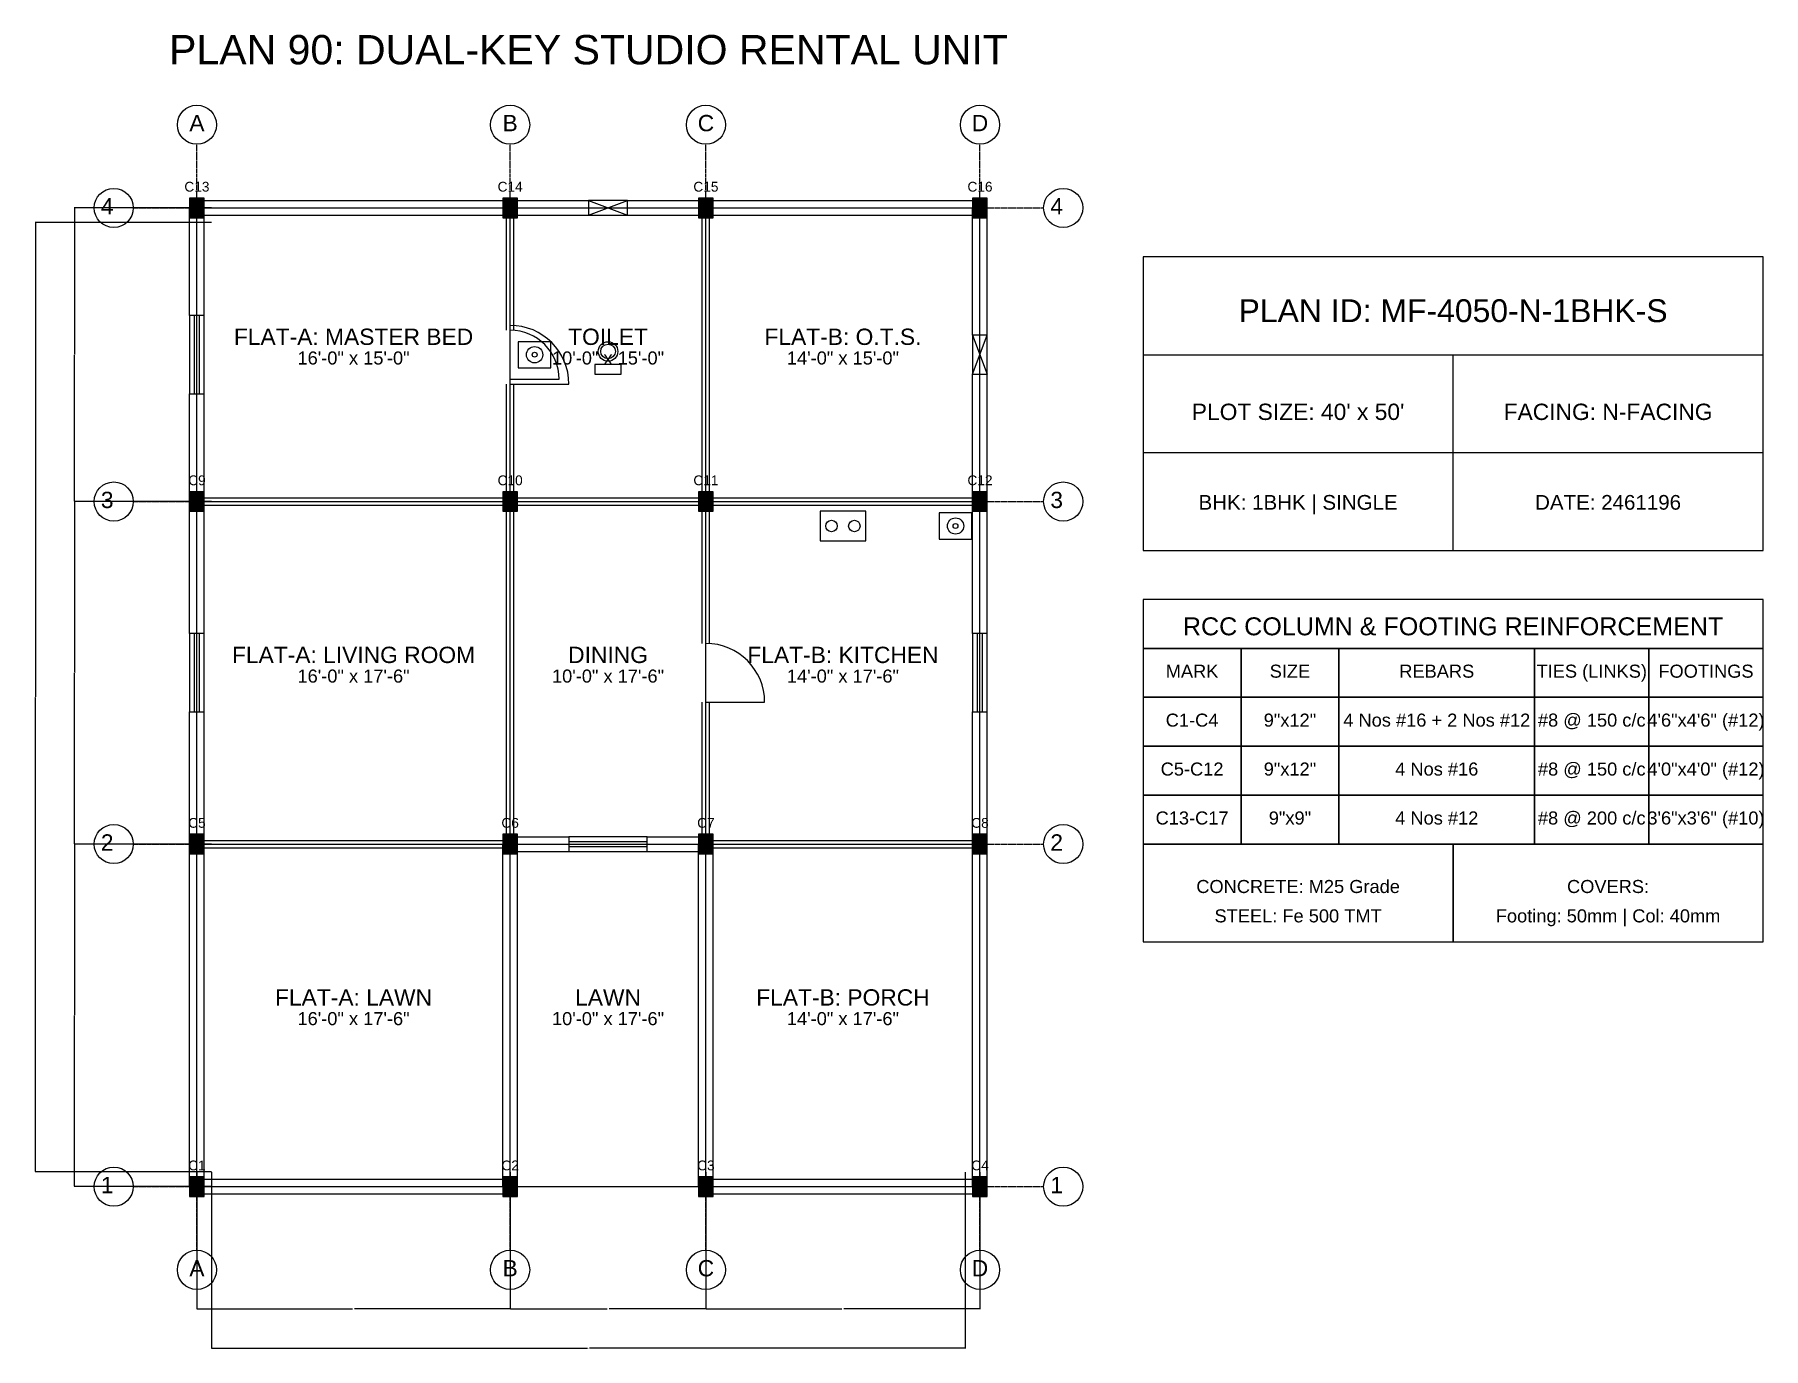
# Model space of a CAD drawing. Header units: inches. Extents: x -134 to 23580, y -99 to 23207.
# Drawn here: x 22400 to 23460, y 19901 to 20706 of the extents above; entities that cross this region are included whole.
import ezdxf
from ezdxf.enums import TextEntityAlignment as Align

# ---------------------------------------------------------------- set-up
doc = ezdxf.new("R2010")
doc.units = ezdxf.units.IN
doc.header["$MEASUREMENT"] = 0
doc.linetypes.add('CENTER', pattern=[2, 1.25, -0.25, 0.25, -0.25])
for name, color, linetype in [('A-COL-HATCH', 251, 'Continuous'), ('A-COLUMN', 1, 'Continuous'), ('A-DIM', 5, 'Continuous'), ('A-DOOR', 30, 'Continuous'), ('A-FIXTURE', 8, 'Continuous'), ('A-TEXT', 2, 'Continuous'), ('A-WALL-EXT', 7, 'Continuous'), ('A-WALL-INT', 9, 'Continuous'), ('A-WINDOW', 4, 'Continuous'), ('S-BEAM-FRAMING', 2, 'Continuous'), ('S-BUBBLE', 4, 'Continuous'), ('S-GRID-CENTER', 8, 'CENTER'), ('S-TABLE', 7, 'Continuous'), ('S-TEXT', 3, 'Continuous')]:
    doc.layers.add(name, color=color, linetype=linetype)
doc.styles.get("Standard").update_dxf_attribs({"font": 'arial.ttf'})
doc.dimstyles.get("Standard").update_dxf_attribs({"dimtxt": 0.18, "dimasz": 0.18, "dimexe": 0.18, "dimexo": 0.0625, "dimgap": 0.09, "dimtad": 0, "dimtih": 1, "dimtoh": 1, "dimdec": 4, "dimzin": 0, "dimdsep": 46, "dimtxsty": 'Standard', "dimcen": 0.09, "dimadec": 0, "dimazin": 0, "dimtfac": 1, "dimtdec": 4, "dimtofl": 0, "dimtmove": 0, "dimatfit": 3, "dimfxl": 1, "dimtolj": 1, "dimtzin": 0, "dimarcsym": 0})

msp = doc.modelspace()

# ---------------------------------------------------------------- texts
at = {"layer": 'A-TEXT'}
for s, height, p in [('PLAN 90: DUAL-KEY STUDIO RENTAL UNIT', 18, (22740, 20688)), ('C13', 6, (22500, 20610)), ('C14', 6, (22692, 20610)), ('C15', 6, (22812, 20610)), ('C16', 6, (22980, 20610)), ('PLAN ID: MF-4050-N-1BHK-S', 14, (23270, 20530)), ('FLAT-A: MASTER BED', 10, (22596, 20516)), ('TOILET', 10, (22752, 20516)), ('FLAT-B: O.T.S.', 10, (22896, 20516)), ('16\'-0" x 15\'-0"', 8, (22596, 20504)), ('10\'-0" x 15\'-0"', 8, (22752, 20504)), ('14\'-0" x 15\'-0"', 8, (22896, 20504)), ("PLOT SIZE: 40' x 50'", 10, (23175, 20470)), ('FACING: N-FACING', 10, (23365, 20470)), ('C9', 6, (22500, 20430)), ('C10', 6, (22692, 20430)), ('C11', 6, (22812, 20430)), ('C12', 6, (22980, 20430)), ('BHK: 1BHK | SINGLE', 9, (23175, 20415)), ('DATE: 2461196', 9, (23365, 20415)), ('FLAT-A: LIVING ROOM', 10, (22596, 20321)), ('DINING', 10, (22752, 20321)), ('FLAT-B: KITCHEN', 10, (22896, 20321)), ('16\'-0" x 17\'-6"', 8, (22596, 20309)), ('10\'-0" x 17\'-6"', 8, (22752, 20309)), ('14\'-0" x 17\'-6"', 8, (22896, 20309)), ('C5', 6, (22500, 20220)), ('C6', 6, (22692, 20220)), ('C7', 6, (22812, 20220)), ('C8', 6, (22980, 20220)), ('FLAT-A: LAWN', 10, (22596, 20111)), ('LAWN', 10, (22752, 20111)), ('FLAT-B: PORCH', 10, (22896, 20111)), ('16\'-0" x 17\'-6"', 8, (22596, 20099)), ('10\'-0" x 17\'-6"', 8, (22752, 20099)), ('14\'-0" x 17\'-6"', 8, (22896, 20099)), ('C1', 6, (22500, 20010)), ('C2', 6, (22692, 20010)), ('C3', 6, (22812, 20010)), ('C4', 6, (22980, 20010))]:
    msp.add_text(s, height=height, dxfattribs=at).set_placement(p, align=Align.CENTER)
at = {"layer": 'S-TEXT'}
for s, height, p in [('A', 10, (22500, 20647)), ('B', 10, (22692, 20647)), ('C', 10, (22812, 20647)), ('D', 10, (22980, 20647)), ('4', 10, (22445, 20596)), ('4', 10, (23027, 20596)), ('3', 10, (22445, 20416)), ('3', 10, (23027, 20416)), ('RCC COLUMN & FOOTING REINFORCEMENT', 11, (23270, 20338)), ('MARK', 8, (23110, 20312)), ('SIZE', 8, (23170, 20312)), ('REBARS', 8, (23260, 20312)), ('TIES (LINKS)', 8, (23355, 20312)), ('FOOTINGS', 8, (23425, 20312)), ('C1-C4', 8, (23110, 20282)), ('9"x12"', 8, (23170, 20282)), ('4 Nos #16 + 2 Nos #12', 8, (23260, 20282)), ('#8 @ 150 c/c', 8, (23355, 20282)), ('4\'6"x4\'6" (#12)', 8, (23425, 20282)), ('C5-C12', 8, (23110, 20252)), ('9"x12"', 8, (23170, 20252)), ('4 Nos #16', 8, (23260, 20252)), ('#8 @ 150 c/c', 8, (23355, 20252)), ('4\'0"x4\'0" (#12)', 8, (23425, 20252)), ('C13-C17', 8, (23110, 20222)), ('9"x9"', 8, (23170, 20222)), ('4 Nos #12', 8, (23260, 20222)), ('#8 @ 200 c/c', 8, (23355, 20222)), ('3\'6"x3\'6" (#10)', 8, (23425, 20222)), ('2', 10, (22445, 20206)), ('2', 10, (23027, 20206)), ('CONCRETE: M25 Grade', 8, (23175, 20180)), ('COVERS:', 8, (23365, 20180)), ('STEEL: Fe 500 TMT', 8, (23175, 20162)), ('Footing: 50mm | Col: 40mm', 8, (23365, 20162)), ('1', 10, (22445, 19996)), ('1', 10, (23027, 19996)), ('A', 10, (22500, 19945)), ('B', 10, (22692, 19945)), ('C', 10, (22812, 19945)), ('D', 10, (22980, 19945))]:
    msp.add_text(s, height=height, dxfattribs=at).set_placement(p, align=Align.CENTER)

# ---------------------------------------------------------------- blocks, each defined once
blk = doc.blocks.new('*D772')
at = {"layer": 'A-DIM', "color": 0, "lineweight": -2, "transparency": 16777216}
for p, q in [((22500, 20008.9), (22500, 19924.8)), ((22692, 20008.9), (22692, 19924.8)), ((22500.2, 19925), (22595.4, 19925)), ((22691.8, 19925), (22596.6, 19925))]:
    blk.add_line(p, q, dxfattribs=at)
at = {"layer": 'A-DIM', "color": 0, "transparency": 16777216}
for points in [[(22500.2, 19925), (22500.2, 19925), (22500, 19925)], [(22691.8, 19925), (22691.8, 19925), (22692, 19925)]]:
    blk.add_solid(points, dxfattribs=at)
at = {"layer": 'Defpoints', "color": 0, "transparency": 16777216}
for p in [(22500, 20009), (22692, 20009), (22692, 19925)]:
    blk.add_point(p, dxfattribs=at)
at = {"layer": 'A-DIM', "color": 0, "transparency": 16777216, "insert": (22596, 19925), "char_height": 0.18, "attachment_point": 5}
blk.add_mtext('\\A1;192.0000', dxfattribs=at)
blk = doc.blocks.new('*D773')
at = {"layer": 'A-DIM', "color": 0, "lineweight": -2, "transparency": 16777216}
for p, q in [((22692, 20008.9), (22692, 19924.8)), ((22812, 20008.9), (22812, 19924.8)), ((22692.2, 19925), (22751.4, 19925)), ((22811.8, 19925), (22752.6, 19925))]:
    blk.add_line(p, q, dxfattribs=at)
at = {"layer": 'A-DIM', "color": 0, "transparency": 16777216}
for points in [[(22692.2, 19925), (22692.2, 19925), (22692, 19925)], [(22811.8, 19925), (22811.8, 19925), (22812, 19925)]]:
    blk.add_solid(points, dxfattribs=at)
at = {"layer": 'Defpoints', "color": 0, "transparency": 16777216}
for p in [(22692, 20009), (22812, 20009), (22812, 19925)]:
    blk.add_point(p, dxfattribs=at)
at = {"layer": 'A-DIM', "color": 0, "transparency": 16777216, "insert": (22752, 19925), "char_height": 0.18, "attachment_point": 5}
blk.add_mtext('\\A1;120.0000', dxfattribs=at)
blk = doc.blocks.new('*D774')
at = {"layer": 'A-DIM', "color": 0, "lineweight": -2, "transparency": 16777216}
for p, q in [((22812, 20008.9), (22812, 19924.8)), ((22980, 20008.9), (22980, 19924.8)), ((22812.2, 19925), (22895.4, 19925)), ((22979.8, 19925), (22896.6, 19925))]:
    blk.add_line(p, q, dxfattribs=at)
at = {"layer": 'A-DIM', "color": 0, "transparency": 16777216}
for points in [[(22812.2, 19925), (22812.2, 19925), (22812, 19925)], [(22979.8, 19925), (22979.8, 19925), (22980, 19925)]]:
    blk.add_solid(points, dxfattribs=at)
at = {"layer": 'Defpoints', "color": 0, "transparency": 16777216}
for p in [(22812, 20009), (22980, 20009), (22980, 19925)]:
    blk.add_point(p, dxfattribs=at)
at = {"layer": 'A-DIM', "color": 0, "transparency": 16777216, "insert": (22896, 19925), "char_height": 0.18, "attachment_point": 5}
blk.add_mtext('\\A1;168.0000', dxfattribs=at)
blk = doc.blocks.new('*D775')
at = {"layer": 'A-DIM', "color": 0, "lineweight": -2, "transparency": 16777216}
for p, q in [((22509, 20008.9375), (22509, 19900.82)), ((22971, 20008.9375), (22971, 19900.82)), ((22509.18, 19901), (22739.393206, 19901)), ((22970.82, 19901), (22740.606794, 19901))]:
    blk.add_line(p, q, dxfattribs=at)
at = {"layer": 'A-DIM', "color": 0, "transparency": 16777216}
for points in [[(22509.18, 19901.03), (22509.18, 19900.97), (22509, 19901)], [(22970.82, 19901.03), (22970.82, 19900.97), (22971, 19901)]]:
    blk.add_solid(points, dxfattribs=at)
at = {"layer": 'Defpoints', "color": 0, "transparency": 16777216}
for p in [(22509, 20009), (22971, 20009), (22971, 19901)]:
    blk.add_point(p, dxfattribs=at)
at = {"layer": 'A-DIM', "color": 0, "transparency": 16777216, "insert": (22740, 19901), "char_height": 0.18, "attachment_point": 5}
blk.add_mtext('\\A1;462.0000', dxfattribs=at)
blk = doc.blocks.new('*D776')
at = {"layer": 'A-DIM', "color": 0, "lineweight": -2, "transparency": 16777216}
for p, q in [((22508.9, 20210), (22424.8, 20210)), ((22425, 20209.8), (22425, 20105.2)), ((22425, 20000.2), (22425, 20104.8)), ((22508.9, 20000), (22424.8, 20000))]:
    blk.add_line(p, q, dxfattribs=at)
at = {"layer": 'A-DIM', "color": 0, "transparency": 16777216}
for points in [[(22425, 20209.8), (22425, 20209.8), (22425, 20210)], [(22425, 20000.2), (22425, 20000.2), (22425, 20000)]]:
    blk.add_solid(points, dxfattribs=at)
at = {"layer": 'Defpoints', "color": 0, "transparency": 16777216}
for p in [(22425, 20210), (22509, 20210), (22509, 20000)]:
    blk.add_point(p, dxfattribs=at)
at = {"layer": 'A-DIM', "color": 0, "transparency": 16777216, "insert": (22425, 20105), "char_height": 0.18, "attachment_point": 5}
blk.add_mtext('\\A1;210.0000', dxfattribs=at)
blk = doc.blocks.new('*D777')
at = {"layer": 'A-DIM', "color": 0, "lineweight": -2, "transparency": 16777216}
for p, q in [((22508.9, 20420), (22424.8, 20420)), ((22425, 20419.8), (22425, 20315.2)), ((22425, 20210.2), (22425, 20314.8)), ((22508.9, 20210), (22424.8, 20210))]:
    blk.add_line(p, q, dxfattribs=at)
at = {"layer": 'A-DIM', "color": 0, "transparency": 16777216}
for points in [[(22425, 20419.8), (22425, 20419.8), (22425, 20420)], [(22425, 20210.2), (22425, 20210.2), (22425, 20210)]]:
    blk.add_solid(points, dxfattribs=at)
at = {"layer": 'Defpoints', "color": 0, "transparency": 16777216}
for p in [(22425, 20420), (22509, 20420), (22509, 20210)]:
    blk.add_point(p, dxfattribs=at)
at = {"layer": 'A-DIM', "color": 0, "transparency": 16777216, "insert": (22425, 20315), "char_height": 0.18, "attachment_point": 5}
blk.add_mtext('\\A1;210.0000', dxfattribs=at)
blk = doc.blocks.new('*D778')
at = {"layer": 'A-DIM', "color": 0, "lineweight": -2, "transparency": 16777216}
for p, q in [((22508.9, 20600), (22424.8, 20600)), ((22425, 20599.8), (22425, 20510.2)), ((22425, 20420.2), (22425, 20509.8)), ((22508.9, 20420), (22424.8, 20420))]:
    blk.add_line(p, q, dxfattribs=at)
at = {"layer": 'A-DIM', "color": 0, "transparency": 16777216}
for points in [[(22425, 20599.8), (22425, 20599.8), (22425, 20600)], [(22425, 20420.2), (22425, 20420.2), (22425, 20420)]]:
    blk.add_solid(points, dxfattribs=at)
at = {"layer": 'Defpoints', "color": 0, "transparency": 16777216}
for p in [(22425, 20600), (22509, 20600), (22509, 20420)]:
    blk.add_point(p, dxfattribs=at)
at = {"layer": 'A-DIM', "color": 0, "transparency": 16777216, "insert": (22425, 20510), "char_height": 0.18, "attachment_point": 5}
blk.add_mtext('\\A1;180.0000', dxfattribs=at)
blk = doc.blocks.new('*D779')
at = {"layer": 'A-DIM', "color": 0, "lineweight": -2, "transparency": 16777216}
for p, q in [((22508.9, 20591), (22400.8, 20591)), ((22401, 20590.8), (22401, 20300.2)), ((22401, 20009.2), (22401, 20299.8)), ((22508.9, 20009), (22400.8, 20009))]:
    blk.add_line(p, q, dxfattribs=at)
at = {"layer": 'A-DIM', "color": 0, "transparency": 16777216}
for points in [[(22401, 20590.8), (22401, 20590.8), (22401, 20591)], [(22401, 20009.2), (22401, 20009.2), (22401, 20009)]]:
    blk.add_solid(points, dxfattribs=at)
at = {"layer": 'Defpoints', "color": 0, "transparency": 16777216}
for p in [(22401, 20591), (22509, 20591), (22509, 20009)]:
    blk.add_point(p, dxfattribs=at)
at = {"layer": 'A-DIM', "color": 0, "transparency": 16777216, "insert": (22401, 20300), "char_height": 0.18, "attachment_point": 5}
blk.add_mtext('\\A1;582.0000', dxfattribs=at)

# ---------------------------------------------------------------- dimensions: what is measured, and where the dimension line sits
at = {"layer": 'A-DIM'}
for base, p1, p2, picture, middle in [((22401, 20591), (22509, 20009), (22509, 20591), '*D779', (22401, 20300)), ((22425, 20600), (22509, 20420), (22509, 20600), '*D778', (22425, 20510)), ((22425, 20420), (22509, 20210), (22509, 20420), '*D777', (22425, 20315)), ((22425, 20210), (22509, 20000), (22509, 20210), '*D776', (22425, 20105))]:
    dim = msp.add_linear_dim(base=base, p1=p1, p2=p2, angle=90, dimstyle='Standard', dxfattribs=at)
    dim.commit()
    dim.dimension.update_dxf_attribs({"geometry": picture, "text_midpoint": middle})
for base, p1, p2, picture, middle in [((22692, 19925), (22500, 20009), (22692, 20009), '*D772', (22596, 19925)), ((22971, 19901), (22509, 20009), (22971, 20009), '*D775', (22740, 19901)), ((22812, 19925), (22692, 20009), (22812, 20009), '*D773', (22752, 19925)), ((22980, 19925), (22812, 20009), (22980, 20009), '*D774', (22896, 19925))]:
    dim = msp.add_linear_dim(base=base, p1=p1, p2=p2, dimstyle='Standard', dxfattribs=at)
    dim.commit()
    dim.dimension.update_dxf_attribs({"geometry": picture, "text_midpoint": middle})

# ---------------------------------------------------------------- linework, layer by layer
at = {"layer": 'A-COL-HATCH'}
for points in [[(22495.5, 20594), (22504.5, 20594), (22495.5, 20606), (22504.5, 20606)], [(22687.5, 20594), (22696.5, 20594), (22687.5, 20606), (22696.5, 20606)], [(22807.5, 20594), (22816.5, 20594), (22807.5, 20606), (22816.5, 20606)], [(22975.5, 20594), (22984.5, 20594), (22975.5, 20606), (22984.5, 20606)], [(22495.5, 20414), (22504.5, 20414), (22495.5, 20426), (22504.5, 20426)], [(22687.5, 20414), (22696.5, 20414), (22687.5, 20426), (22696.5, 20426)], [(22807.5, 20414), (22816.5, 20414), (22807.5, 20426), (22816.5, 20426)], [(22975.5, 20414), (22984.5, 20414), (22975.5, 20426), (22984.5, 20426)], [(22495.5, 20204), (22504.5, 20204), (22495.5, 20216), (22504.5, 20216)], [(22687.5, 20204), (22696.5, 20204), (22687.5, 20216), (22696.5, 20216)], [(22807.5, 20204), (22816.5, 20204), (22807.5, 20216), (22816.5, 20216)], [(22975.5, 20204), (22984.5, 20204), (22975.5, 20216), (22984.5, 20216)], [(22495.5, 19994), (22504.5, 19994), (22495.5, 20006), (22504.5, 20006)], [(22687.5, 19994), (22696.5, 19994), (22687.5, 20006), (22696.5, 20006)], [(22807.5, 19994), (22816.5, 19994), (22807.5, 20006), (22816.5, 20006)], [(22975.5, 19994), (22984.5, 19994), (22975.5, 20006), (22984.5, 20006)]]:
    msp.add_solid(points, dxfattribs=at)
at = {"layer": 'A-COLUMN'}
for points in [[(22495.5, 20594), (22504.5, 20594), (22504.5, 20606), (22495.5, 20606)], [(22687.5, 20594), (22696.5, 20594), (22696.5, 20606), (22687.5, 20606)], [(22807.5, 20594), (22816.5, 20594), (22816.5, 20606), (22807.5, 20606)], [(22975.5, 20594), (22984.5, 20594), (22984.5, 20606), (22975.5, 20606)], [(22495.5, 20414), (22504.5, 20414), (22504.5, 20426), (22495.5, 20426)], [(22687.5, 20414), (22696.5, 20414), (22696.5, 20426), (22687.5, 20426)], [(22807.5, 20414), (22816.5, 20414), (22816.5, 20426), (22807.5, 20426)], [(22975.5, 20414), (22984.5, 20414), (22984.5, 20426), (22975.5, 20426)], [(22495.5, 20204), (22504.5, 20204), (22504.5, 20216), (22495.5, 20216)], [(22687.5, 20204), (22696.5, 20204), (22696.5, 20216), (22687.5, 20216)], [(22807.5, 20204), (22816.5, 20204), (22816.5, 20216), (22807.5, 20216)], [(22975.5, 20204), (22984.5, 20204), (22984.5, 20216), (22975.5, 20216)], [(22495.5, 19994), (22504.5, 19994), (22504.5, 20006), (22495.5, 20006)], [(22687.5, 19994), (22696.5, 19994), (22696.5, 20006), (22687.5, 20006)], [(22807.5, 19994), (22816.5, 19994), (22816.5, 20006), (22807.5, 20006)], [(22975.5, 19994), (22984.5, 19994), (22984.5, 20006), (22975.5, 20006)]]:
    msp.add_lwpolyline(points, close=True, dxfattribs=at)
at = {"layer": 'A-DOOR'}
for p, q in [((22692, 20495), (22722, 20495)), ((22692, 20492), (22728, 20492)), ((22812, 20297), (22848, 20297))]:
    msp.add_line(p, q, dxfattribs=at)
for centre, radius in [((22692, 20492), 36), ((22692, 20495), 30), ((22812, 20297), 36)]:
    msp.add_arc(centre, radius, 0, 90, dxfattribs=at)
at = {"layer": 'A-FIXTURE'}
for points in [[(22697, 20502), (22717, 20502), (22717, 20518), (22697, 20518)], [(22744, 20498), (22760, 20498), (22760, 20504), (22744, 20504)], [(22882, 20396), (22910, 20396), (22910, 20414), (22882, 20414)], [(22955, 20397), (22975, 20397), (22975, 20413), (22955, 20413)]]:
    msp.add_lwpolyline(points, close=True, dxfattribs=at)
for centre, radius in [((22752, 20512), 6), ((22707, 20510), 5), ((22707, 20510), 1.5), ((22752, 20512), 4.5), ((22889, 20405), 3.5), ((22903, 20405), 3.5), ((22965, 20405), 5), ((22965, 20405), 1.5)]:
    msp.add_circle(centre, radius, dxfattribs=at)
at = {"layer": 'A-WALL-EXT'}
for p, q in [((22500, 20604.5), (22692, 20604.5)), ((22692, 20604.5), (22740, 20604.5)), ((22764, 20604.5), (22812, 20604.5)), ((22812, 20604.5), (22980, 20604.5)), ((22495.5, 20534), (22495.5, 20600)), ((22500, 20595.5), (22692, 20595.5)), ((22504.5, 20534), (22504.5, 20600)), ((22692, 20595.5), (22740, 20595.5)), ((22764, 20595.5), (22812, 20595.5)), ((22812, 20595.5), (22980, 20595.5)), ((22975.5, 20522), (22975.5, 20600)), ((22984.5, 20522), (22984.5, 20600)), ((23080, 20510), (23460, 20510)), ((23270, 20390), (23270, 20510)), ((22975.5, 20420), (22975.5, 20498)), ((22984.5, 20420), (22984.5, 20498)), ((22495.5, 20420), (22495.5, 20486)), ((22504.5, 20420), (22504.5, 20486)), ((23080, 20450), (23460, 20450)), ((22495.5, 20339), (22495.5, 20420)), ((22504.5, 20339), (22504.5, 20420)), ((22975.5, 20339), (22975.5, 20420)), ((22984.5, 20339), (22984.5, 20420)), ((22495.5, 20210), (22495.5, 20291)), ((22504.5, 20210), (22504.5, 20291)), ((22975.5, 20210), (22975.5, 20291)), ((22984.5, 20210), (22984.5, 20291)), ((22495.5, 20000), (22495.5, 20210)), ((22504.5, 20000), (22504.5, 20210)), ((22687.5, 20000), (22687.5, 20210)), ((22692, 20214.5), (22728, 20214.5)), ((22696.5, 20000), (22696.5, 20210)), ((22776, 20214.5), (22812, 20214.5)), ((22807.5, 20000), (22807.5, 20210)), ((22816.5, 20000), (22816.5, 20210)), ((22975.5, 20000), (22975.5, 20210)), ((22984.5, 20000), (22984.5, 20210)), ((22692, 20205.5), (22728, 20205.5)), ((22776, 20205.5), (22812, 20205.5)), ((22500, 20004.5), (22692, 20004.5)), ((22812, 20004.5), (22980, 20004.5)), ((22500, 19995.5), (22692, 19995.5)), ((22812, 19995.5), (22980, 19995.5))]:
    msp.add_line(p, q, dxfattribs=at)
msp.add_lwpolyline([(23080, 20390), (23460, 20390), (23460, 20570), (23080, 20570)], close=True, dxfattribs=at)
at = {"layer": 'A-WALL-INT'}
for p, q in [((22689.75, 20525), (22689.75, 20600)), ((22694.25, 20525), (22694.25, 20600)), ((22809.75, 20420), (22809.75, 20600)), ((22814.25, 20420), (22814.25, 20600)), ((22689.75, 20420), (22689.75, 20492)), ((22694.25, 20420), (22694.25, 20492)), ((22500, 20422.25), (22692, 20422.25)), ((22692, 20422.25), (22812, 20422.25)), ((22812, 20422.25), (22980, 20422.25)), ((22500, 20417.75), (22692, 20417.75)), ((22689.75, 20210), (22689.75, 20420)), ((22692, 20417.75), (22812, 20417.75)), ((22694.25, 20210), (22694.25, 20420)), ((22809.75, 20333), (22809.75, 20420)), ((22812, 20417.75), (22980, 20417.75)), ((22814.25, 20333), (22814.25, 20420)), ((22809.75, 20210), (22809.75, 20297)), ((22814.25, 20210), (22814.25, 20297)), ((22500, 20212.25), (22692, 20212.25)), ((22812, 20212.25), (22980, 20212.25)), ((22500, 20207.75), (22692, 20207.75)), ((22812, 20207.75), (22980, 20207.75))]:
    msp.add_line(p, q, dxfattribs=at)
at = {"layer": 'A-WINDOW'}
for p, q in [((22740, 20595.5), (22764, 20604.5)), ((22740, 20604.5), (22764, 20595.5)), ((22498.5, 20486), (22498.5, 20534)), ((22501.5, 20486), (22501.5, 20534)), ((22975.5, 20498), (22984.5, 20522)), ((22975.5, 20522), (22984.5, 20498)), ((22498.5, 20291), (22498.5, 20339)), ((22501.5, 20291), (22501.5, 20339)), ((22978.5, 20291), (22978.5, 20339)), ((22981.5, 20291), (22981.5, 20339)), ((22728, 20211.5), (22776, 20211.5)), ((22728, 20208.5), (22776, 20208.5))]:
    msp.add_line(p, q, dxfattribs=at)
for points in [[(22740, 20595.5), (22764, 20595.5), (22764, 20604.5), (22740, 20604.5)], [(22495.5, 20486), (22504.5, 20486), (22504.5, 20534), (22495.5, 20534)], [(22975.5, 20498), (22984.5, 20498), (22984.5, 20522), (22975.5, 20522)], [(22495.5, 20291), (22504.5, 20291), (22504.5, 20339), (22495.5, 20339)], [(22975.5, 20291), (22984.5, 20291), (22984.5, 20339), (22975.5, 20339)], [(22728, 20205.5), (22776, 20205.5), (22776, 20214.5), (22728, 20214.5)]]:
    msp.add_lwpolyline(points, close=True, dxfattribs=at)
at = {"layer": 'S-BEAM-FRAMING'}
for p, q in [((22500, 20000), (22500, 20600)), ((22500, 20600), (22980, 20600)), ((22692, 20000), (22692, 20600)), ((22812, 20000), (22812, 20600)), ((22980, 20000), (22980, 20600)), ((22500, 20420), (22980, 20420)), ((22500, 20210), (22980, 20210)), ((22500, 20000), (22980, 20000))]:
    msp.add_line(p, q, dxfattribs=at)
at = {"layer": 'S-BUBBLE'}
for centre in [(22500, 20651), (22692, 20651), (22812, 20651), (22980, 20651), (22449, 20600), (23031, 20600), (22449, 20420), (23031, 20420), (22449, 20210), (23031, 20210), (22449, 20000), (23031, 20000), (22500, 19949), (22692, 19949), (22812, 19949), (22980, 19949)]:
    msp.add_circle(centre, 12, dxfattribs=at)
at = {"layer": 'S-GRID-CENTER'}
for p, q in [((22500, 19961), (22500, 20639)), ((22692, 19961), (22692, 20639)), ((22812, 19961), (22812, 20639)), ((22980, 19961), (22980, 20639)), ((22461, 20600), (23019, 20600)), ((22461, 20420), (23019, 20420)), ((22461, 20210), (23019, 20210)), ((22461, 20000), (23019, 20000))]:
    msp.add_line(p, q, dxfattribs=at)
at = {"layer": 'S-TABLE'}
for points in [[(23080, 20330), (23460, 20330), (23460, 20360), (23080, 20360)], [(23080, 20300), (23140, 20300), (23140, 20330), (23080, 20330)], [(23140, 20300), (23200, 20300), (23200, 20330), (23140, 20330)], [(23200, 20300), (23320, 20300), (23320, 20330), (23200, 20330)], [(23320, 20300), (23390, 20300), (23390, 20330), (23320, 20330)], [(23390, 20300), (23460, 20300), (23460, 20330), (23390, 20330)], [(23080, 20270), (23140, 20270), (23140, 20300), (23080, 20300)], [(23140, 20270), (23200, 20270), (23200, 20300), (23140, 20300)], [(23200, 20270), (23320, 20270), (23320, 20300), (23200, 20300)], [(23320, 20270), (23390, 20270), (23390, 20300), (23320, 20300)], [(23390, 20270), (23460, 20270), (23460, 20300), (23390, 20300)], [(23080, 20240), (23140, 20240), (23140, 20270), (23080, 20270)], [(23140, 20240), (23200, 20240), (23200, 20270), (23140, 20270)], [(23200, 20240), (23320, 20240), (23320, 20270), (23200, 20270)], [(23320, 20240), (23390, 20240), (23390, 20270), (23320, 20270)], [(23390, 20240), (23460, 20240), (23460, 20270), (23390, 20270)], [(23080, 20210), (23140, 20210), (23140, 20240), (23080, 20240)], [(23140, 20210), (23200, 20210), (23200, 20240), (23140, 20240)], [(23200, 20210), (23320, 20210), (23320, 20240), (23200, 20240)], [(23320, 20210), (23390, 20210), (23390, 20240), (23320, 20240)], [(23390, 20210), (23460, 20210), (23460, 20240), (23390, 20240)], [(23080, 20150), (23270, 20150), (23270, 20210), (23080, 20210)], [(23270, 20150), (23460, 20150), (23460, 20210), (23270, 20210)]]:
    msp.add_lwpolyline(points, close=True, dxfattribs=at)

msp.set_redraw_order([(e.dxf.handle, doc.entitydb.next_handle()) for e in msp.query("TEXT MTEXT ATTDEF DIMENSION ARC_DIMENSION")])  # texts and dimensions are drawn at this point

doc.saveas('drawing.dxf')
